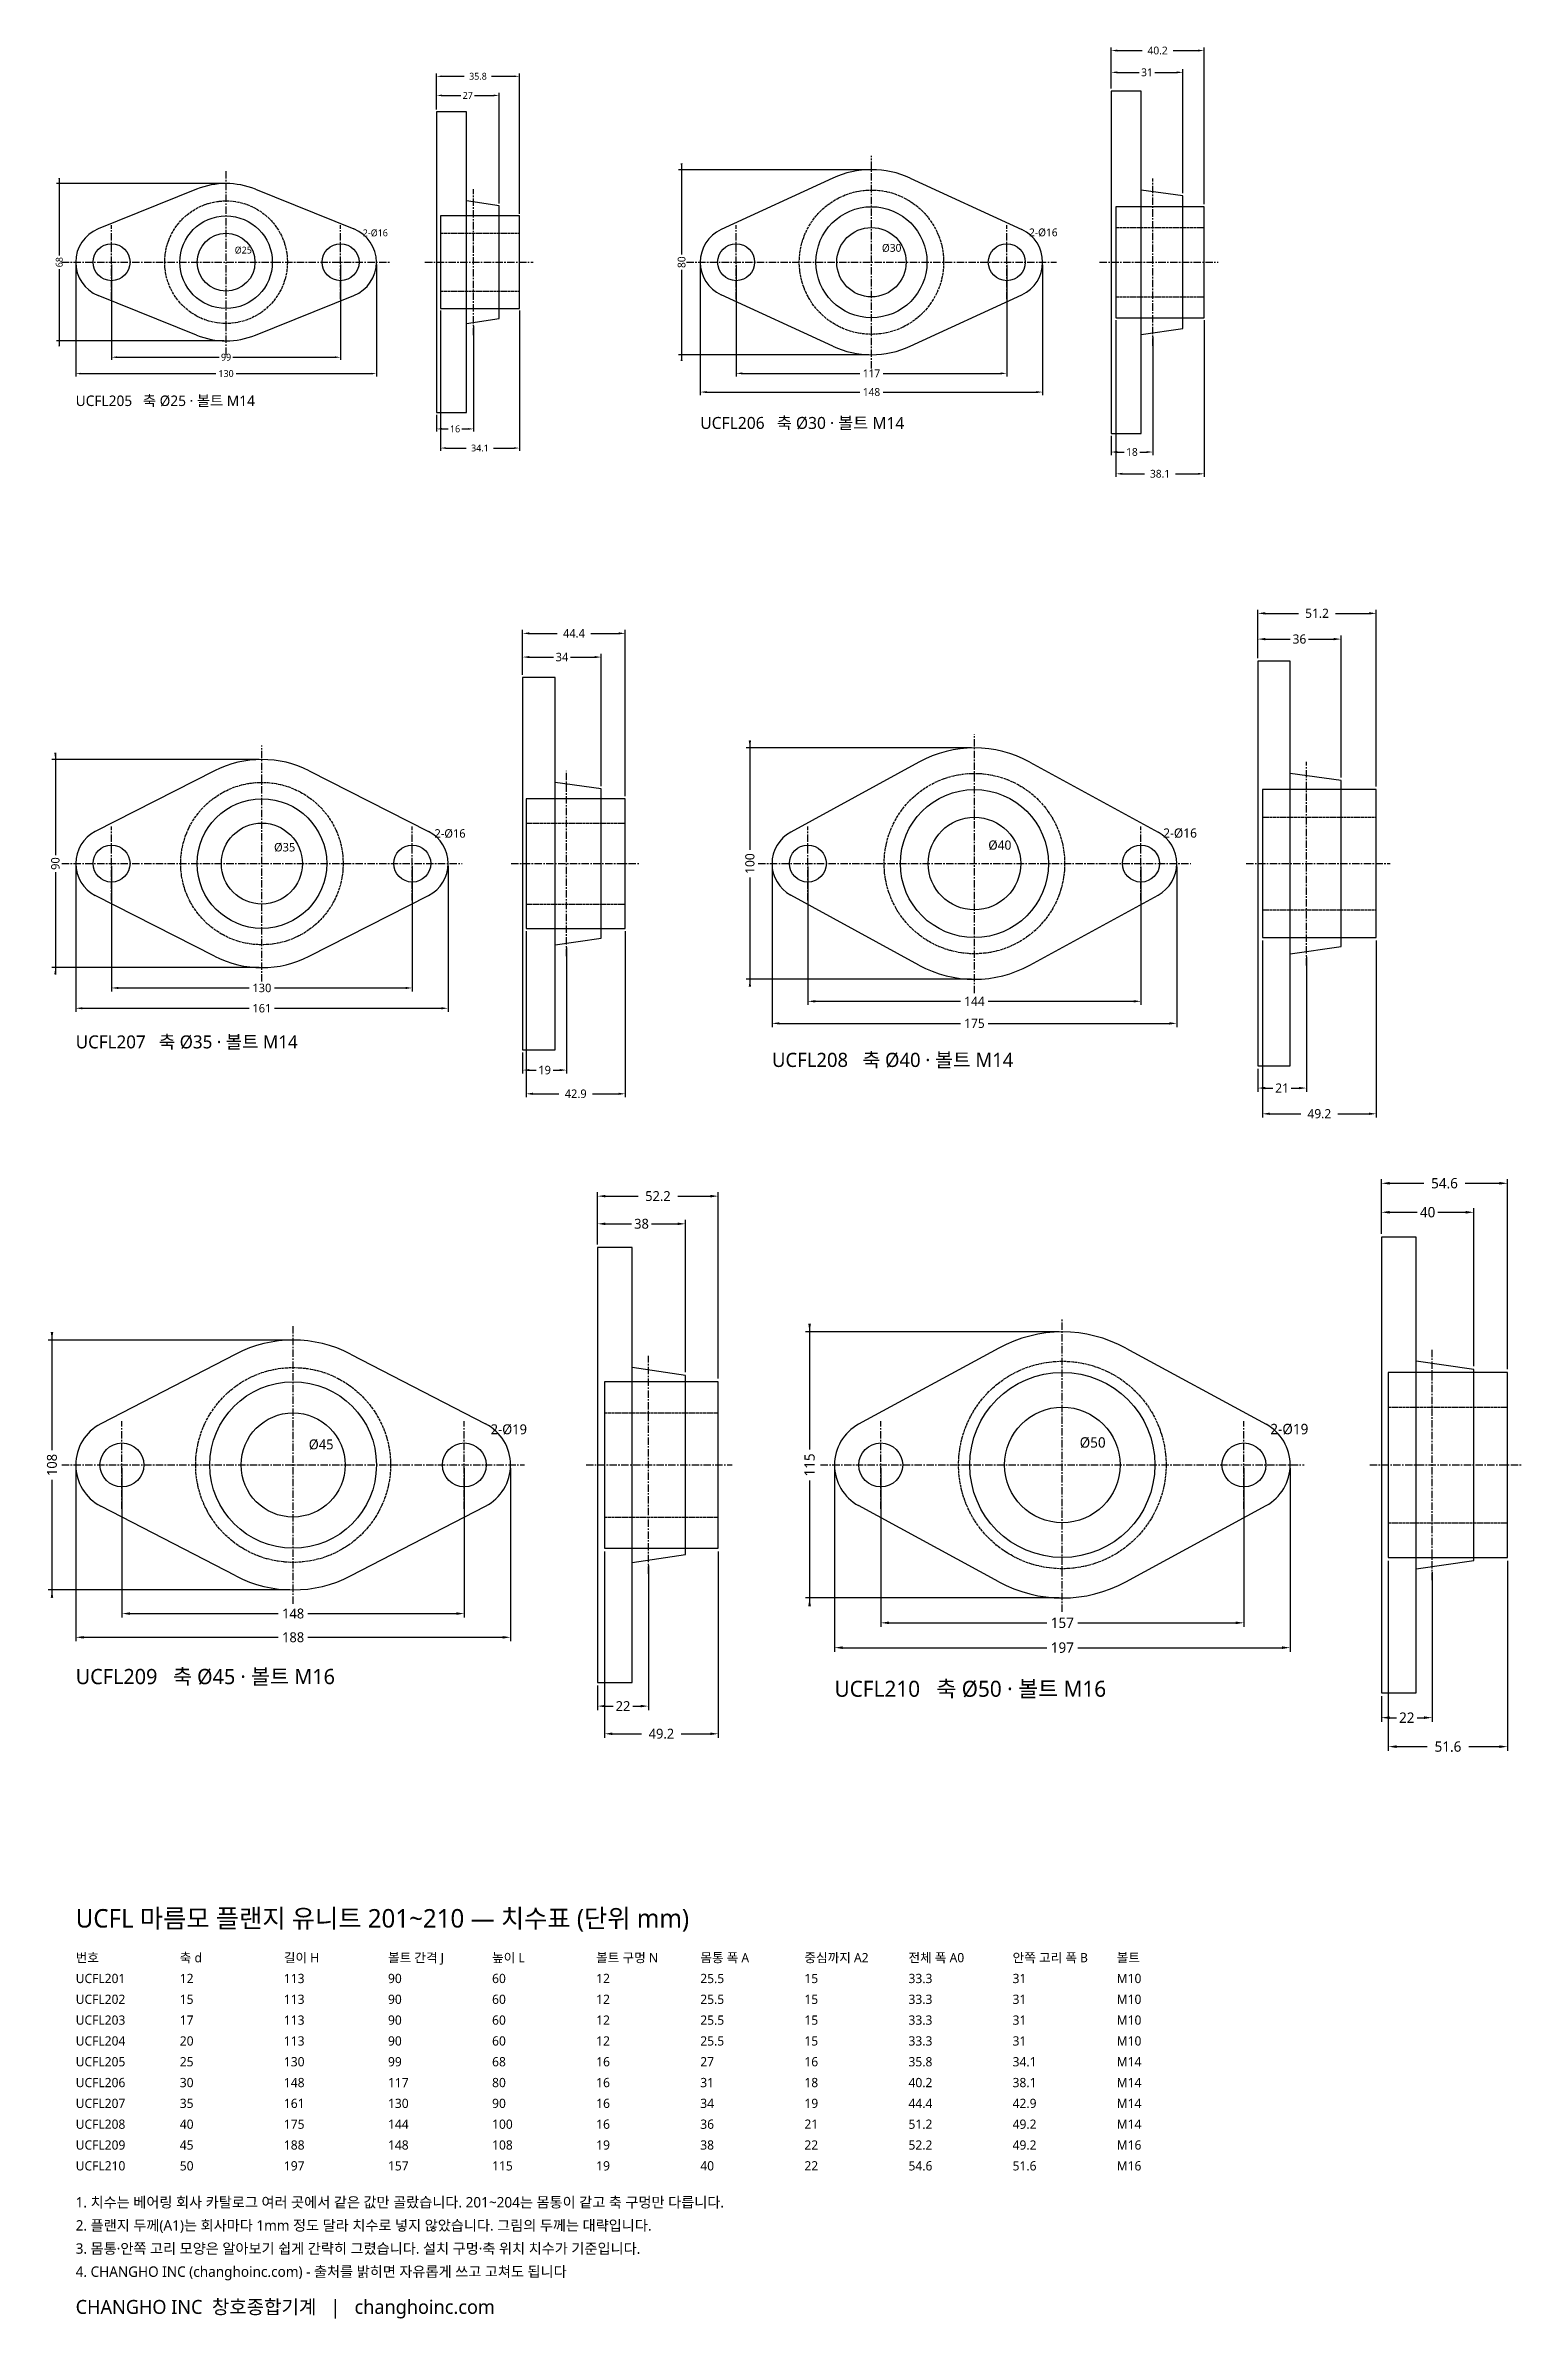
# Model space of a CAD drawing. Header units: millimetres. Extents: x -13 to 625, y -1409 to 72.
# Drawn here: x -13 to 625, y -1409 to -426 of the extents above; entities that cross this region are included whole.
import ezdxf

# ---------------------------------------------------------------- set-up
doc = ezdxf.new("R2010")
doc.units = ezdxf.units.MM
doc.linetypes.add('CENTER', pattern=[5.08, 3.175, -0.635, 0.635, -0.635])
doc.linetypes.add('DASHED', pattern=[1.524, 1.27, -0.254])
for name, color, linetype in [('문자', 7, 'CONTINUOUS'), ('숨은선', 3, 'DASHED'), ('외형선', 7, 'CONTINUOUS'), ('중심선', 1, 'CENTER'), ('치수', 4, 'CONTINUOUS')]:
    doc.layers.add(name, color=color, linetype=linetype)
doc.styles.add('CH_KOR', font='malgun.ttf')
doc.dimstyles.new('CH_DIM', dxfattribs={"dimtxt": 2.5, "dimasz": 2, "dimexe": 1, "dimexo": 0.8, "dimgap": 0.8, "dimtad": 1, "dimdec": 0, "dimtxsty": 'CH_KOR', "dimcen": 2.5, "dimclrd": 4, "dimclre": 4, "dimclrt": 4, "dimazin": 3, "dimtfac": 1, "dimtmove": 0, "dimatfit": 3})

msp = doc.modelspace()

# ---------------------------------------------------------------- texts
at = {"layer": '문자', "style": 'CH_KOR'}
for s, height, p in [('UCFL 마름모 플랜지 유니트 201~210 — 치수표 (단위 mm)', 8, (0, -1240)), ('번호', 4, (0, -1255)), ('축 d', 4, (45, -1255)), ('길이 H', 4, (90, -1255)), ('볼트 간격 J', 4, (135, -1255)), ('높이 L', 4, (180, -1255)), ('볼트 구멍 N', 4, (225, -1255)), ('몸통 폭 A', 4, (270, -1255)), ('중심까지 A2', 4, (315, -1255)), ('전체 폭 A0', 4, (360, -1255)), ('안쪽 고리 폭 B', 4, (405, -1255)), ('볼트', 4, (450, -1255)), ('UCFL201', 4, (0, -1264)), ('12', 4, (45, -1264)), ('113', 4, (90, -1264)), ('90', 4, (135, -1264)), ('60', 4, (180, -1264)), ('12', 4, (225, -1264)), ('25.5', 4, (270, -1264)), ('15', 4, (315, -1264)), ('33.3', 4, (360, -1264)), ('31', 4, (405, -1264)), ('M10', 4, (450, -1264)), ('UCFL202', 4, (0, -1273)), ('15', 4, (45, -1273)), ('113', 4, (90, -1273)), ('90', 4, (135, -1273)), ('60', 4, (180, -1273)), ('12', 4, (225, -1273)), ('25.5', 4, (270, -1273)), ('15', 4, (315, -1273)), ('33.3', 4, (360, -1273)), ('31', 4, (405, -1273)), ('M10', 4, (450, -1273)), ('UCFL203', 4, (0, -1282)), ('UCFL204', 4, (0, -1291)), ('20', 4, (45, -1291)), ('17', 4, (45, -1282)), ('113', 4, (90, -1282)), ('113', 4, (90, -1291)), ('90', 4, (135, -1282)), ('90', 4, (135, -1291)), ('60', 4, (180, -1282)), ('60', 4, (180, -1291)), ('12', 4, (225, -1282)), ('12', 4, (225, -1291)), ('25.5', 4, (270, -1282)), ('25.5', 4, (270, -1291)), ('15', 4, (315, -1282)), ('15', 4, (315, -1291)), ('33.3', 4, (360, -1282)), ('33.3', 4, (360, -1291)), ('31', 4, (405, -1282)), ('31', 4, (405, -1291)), ('M10', 4, (450, -1282)), ('M10', 4, (450, -1291)), ('UCFL205', 4, (0, -1300)), ('25', 4, (45, -1300)), ('130', 4, (90, -1300)), ('99', 4, (135, -1300)), ('68', 4, (180, -1300)), ('16', 4, (225, -1300)), ('27', 4, (270, -1300)), ('16', 4, (315, -1300)), ('35.8', 4, (360, -1300)), ('34.1', 4, (405, -1300)), ('M14', 4, (450, -1300)), ('UCFL206', 4, (0, -1309)), ('30', 4, (45, -1309)), ('148', 4, (90, -1309)), ('117', 4, (135, -1309)), ('80', 4, (180, -1309)), ('16', 4, (225, -1309)), ('31', 4, (270, -1309)), ('18', 4, (315, -1309)), ('40.2', 4, (360, -1309)), ('38.1', 4, (405, -1309)), ('M14', 4, (450, -1309)), ('UCFL207', 4, (0, -1318)), ('35', 4, (45, -1318)), ('161', 4, (90, -1318)), ('130', 4, (135, -1318)), ('90', 4, (180, -1318)), ('16', 4, (225, -1318)), ('34', 4, (270, -1318)), ('19', 4, (315, -1318)), ('44.4', 4, (360, -1318)), ('42.9', 4, (405, -1318)), ('M14', 4, (450, -1318)), ('UCFL208', 4, (0, -1327)), ('40', 4, (45, -1327)), ('175', 4, (90, -1327)), ('144', 4, (135, -1327)), ('100', 4, (180, -1327)), ('16', 4, (225, -1327)), ('36', 4, (270, -1327)), ('21', 4, (315, -1327)), ('51.2', 4, (360, -1327)), ('49.2', 4, (405, -1327)), ('M14', 4, (450, -1327)), ('UCFL209', 4, (0, -1336)), ('45', 4, (45, -1336)), ('188', 4, (90, -1336)), ('148', 4, (135, -1336)), ('108', 4, (180, -1336)), ('19', 4, (225, -1336)), ('38', 4, (270, -1336)), ('22', 4, (315, -1336)), ('52.2', 4, (360, -1336)), ('49.2', 4, (405, -1336)), ('M16', 4, (450, -1336)), ('UCFL210', 4, (0, -1345)), ('50', 4, (45, -1345)), ('197', 4, (90, -1345)), ('157', 4, (135, -1345)), ('115', 4, (180, -1345)), ('19', 4, (225, -1345)), ('40', 4, (270, -1345)), ('22', 4, (315, -1345)), ('54.6', 4, (360, -1345)), ('51.6', 4, (405, -1345)), ('M16', 4, (450, -1345)), ('1. 치수는 베어링 회사 카탈로그 여러 곳에서 같은 값만 골랐습니다. 201~204는 몸통이 같고 축 구멍만 다릅니다.', 4.5, (0, -1361)), ('2. 플랜지 두께(A1)는 회사마다 1mm 정도 달라 치수로 넣지 않았습니다. 그림의 두께는 대략입니다.', 4.5, (0, -1371)), ('3. 몸통·안쪽 고리 모양은 알아보기 쉽게 간략히 그렸습니다. 설치 구멍·축 위치 치수가 기준입니다.', 4.5, (0, -1381)), ('4. CHANGHO INC (changhoinc.com) - 출처를 밝히면 자유롭게 쓰고 고쳐도 됩니다', 4.5, (0, -1391)), ('CHANGHO INC  창호종합기계   |   changhoinc.com', 6, (0, -1407))]:
    msp.add_text(s, height=height, dxfattribs=at).set_placement(p)

# ---------------------------------------------------------------- blocks, each defined once
blk = doc.blocks.new('_CLOSEDFILLED')
at = {"color": 0, "linetype": 'BYBLOCK'}
blk.add_solid([(-1, 0.16), (0, 0), (-1, -0.16)], dxfattribs=at)
blk = doc.blocks.new('*D29')
at = {"color": 4}
for p, q in [((-65, -0.95), (-65, -49.36)), ((65, -0.95), (65, -49.36)), ((-62.64, -48.18), (-4.43, -48.18)), ((4.43, -48.18), (62.64, -48.18))]:
    blk.add_line(p, q, dxfattribs=at)
at = {"layer": 'Defpoints'}
for p in [(-65, 0), (65, 0), (-65, -48.18)]:
    blk.add_point(p, dxfattribs=at)
at = {"layer": '치수', "color": 4, "xscale": 2.3636363636363638, "yscale": 2.3636363636363638, "rotation": 180}
blk.add_blockref('_CLOSEDFILLED', (-65, -48.18), dxfattribs=at)
at = {"layer": '치수', "color": 4, "xscale": 2.3636363636363638, "yscale": 2.3636363636363638}
blk.add_blockref('_CLOSEDFILLED', (65, -48.18), dxfattribs=at)
at = {"layer": '치수', "color": 4, "insert": (0, -48.18), "char_height": 2.955, "attachment_point": 5, "style": 'CH_KOR'}
blk.add_mtext('130', dxfattribs=at)
blk = doc.blocks.new('*D30')
at = {"color": 4}
for p, q in [((-49.5, -0.95), (-49.5, -42.27)), ((49.5, -0.95), (49.5, -42.27)), ((-47.14, -41.09), (-2.95, -41.09)), ((2.95, -41.09), (47.14, -41.09))]:
    blk.add_line(p, q, dxfattribs=at)
at = {"layer": 'Defpoints'}
for p in [(-49.5, 0), (49.5, 0), (-49.5, -41.09)]:
    blk.add_point(p, dxfattribs=at)
at = {"layer": '치수', "color": 4, "xscale": 2.3636363636363638, "yscale": 2.3636363636363638, "rotation": 180}
blk.add_blockref('_CLOSEDFILLED', (-49.5, -41.09), dxfattribs=at)
at = {"layer": '치수', "color": 4, "xscale": 2.3636363636363638, "yscale": 2.3636363636363638}
blk.add_blockref('_CLOSEDFILLED', (49.5, -41.09), dxfattribs=at)
at = {"layer": '치수', "color": 4, "insert": (0, -41.09), "char_height": 2.955, "attachment_point": 5, "style": 'CH_KOR'}
blk.add_mtext('99', dxfattribs=at)
blk = doc.blocks.new('*D31')
at = {"color": 4}
for p, q in [((-0.95, 34), (-73.27, 34)), ((-72.09, 36.36), (-72.09, 2.95)), ((-72.09, -2.95), (-72.09, -36.36)), ((-0.95, -34), (-73.27, -34))]:
    blk.add_line(p, q, dxfattribs=at)
at = {"layer": 'Defpoints'}
for p in [(-72.09, 34), (0, 34), (0, -34)]:
    blk.add_point(p, dxfattribs=at)
at = {"layer": '치수', "color": 4, "xscale": 2.3636363636363638, "yscale": 2.3636363636363638}
for p, rotation in [((-72.09, 34), 270), ((-72.09, -34), 90)]:
    blk.add_blockref('_CLOSEDFILLED', p, dxfattribs=dict(at, rotation=rotation))
at = {"layer": '치수', "color": 4, "insert": (-72.09, 0), "char_height": 2.955, "attachment_point": 5, "rotation": 90, "style": 'CH_KOR'}
blk.add_mtext('68', dxfattribs=at)
blk = doc.blocks.new('*D32')
at = {"color": 4}
for p, q in [((91, 65.95), (91, 73.27)), ((93.36, 72.09), (101.55, 72.09)), ((107.45, 72.09), (115.64, 72.09)), ((118, 25.34), (118, 73.27))]:
    blk.add_line(p, q, dxfattribs=at)
at = {"layer": 'Defpoints'}
for p in [(91, 72.09), (91, 65), (118, 24.4)]:
    blk.add_point(p, dxfattribs=at)
at = {"layer": '치수', "color": 4, "xscale": 2.3636363636363638, "yscale": 2.3636363636363638, "rotation": 180}
blk.add_blockref('_CLOSEDFILLED', (91, 72.09), dxfattribs=at)
at = {"layer": '치수', "color": 4, "xscale": 2.3636363636363638, "yscale": 2.3636363636363638}
blk.add_blockref('_CLOSEDFILLED', (118, 72.09), dxfattribs=at)
at = {"layer": '치수', "color": 4, "insert": (104.5, 72.09), "char_height": 2.955, "attachment_point": 5, "style": 'CH_KOR'}
blk.add_mtext('27', dxfattribs=at)
blk = doc.blocks.new('*D33')
at = {"color": 4}
for p, q in [((91, 65.95), (91, 81.55)), ((93.36, 80.36), (102.99, 80.36)), ((114.81, 80.36), (124.44, 80.36)), ((126.8, 20.95), (126.8, 81.55))]:
    blk.add_line(p, q, dxfattribs=at)
at = {"layer": 'Defpoints'}
for p in [(91, 80.36), (91, 65), (126.8, 20)]:
    blk.add_point(p, dxfattribs=at)
at = {"layer": '치수', "color": 4, "xscale": 2.3636363636363638, "yscale": 2.3636363636363638, "rotation": 180}
blk.add_blockref('_CLOSEDFILLED', (91, 80.36), dxfattribs=at)
at = {"layer": '치수', "color": 4, "xscale": 2.3636363636363638, "yscale": 2.3636363636363638}
blk.add_blockref('_CLOSEDFILLED', (126.8, 80.36), dxfattribs=at)
at = {"layer": '치수', "color": 4, "insert": (108.9, 80.36), "char_height": 2.955, "attachment_point": 5, "style": 'CH_KOR'}
blk.add_mtext('35.8', dxfattribs=at)
blk = doc.blocks.new('*D34')
at = {"color": 4}
for p, q in [((107, -27.47), (107, -73.27)), ((91, -65.95), (91, -73.27)), ((93.36, -72.09), (96.05, -72.09)), ((101.95, -72.09), (104.64, -72.09))]:
    blk.add_line(p, q, dxfattribs=at)
at = {"layer": 'Defpoints'}
for p in [(107, -26.52), (91, -65), (91, -72.09)]:
    blk.add_point(p, dxfattribs=at)
at = {"layer": '치수', "color": 4, "xscale": 2.3636363636363638, "yscale": 2.3636363636363638, "rotation": 180}
blk.add_blockref('_CLOSEDFILLED', (91, -72.09), dxfattribs=at)
at = {"layer": '치수', "color": 4, "xscale": 2.3636363636363638, "yscale": 2.3636363636363638}
blk.add_blockref('_CLOSEDFILLED', (107, -72.09), dxfattribs=at)
at = {"layer": '치수', "color": 4, "insert": (99, -72.09), "char_height": 2.955, "attachment_point": 5, "style": 'CH_KOR'}
blk.add_mtext('16', dxfattribs=at)
blk = doc.blocks.new('*D35')
at = {"color": 4}
for p, q in [((92.7, -20.95), (92.7, -81.55)), ((126.8, -20.95), (126.8, -81.55)), ((95.06, -80.36), (103.84, -80.36)), ((115.66, -80.36), (124.44, -80.36))]:
    blk.add_line(p, q, dxfattribs=at)
at = {"layer": 'Defpoints'}
for p in [(92.7, -20), (126.8, -20), (92.7, -80.36)]:
    blk.add_point(p, dxfattribs=at)
at = {"layer": '치수', "color": 4, "xscale": 2.3636363636363638, "yscale": 2.3636363636363638, "rotation": 180}
blk.add_blockref('_CLOSEDFILLED', (92.7, -80.36), dxfattribs=at)
at = {"layer": '치수', "color": 4, "xscale": 2.3636363636363638, "yscale": 2.3636363636363638}
blk.add_blockref('_CLOSEDFILLED', (126.8, -80.36), dxfattribs=at)
at = {"layer": '치수', "color": 4, "insert": (109.75, -80.36), "char_height": 2.955, "attachment_point": 5, "style": 'CH_KOR'}
blk.add_mtext('34.1', dxfattribs=at)
blk = doc.blocks.new('*D36')
at = {"color": 4}
for p, q in [((-74, -1.08), (-74, -57.49)), ((74, -1.08), (74, -57.49)), ((-71.31, -56.15), (-5.05, -56.15)), ((5.05, -56.15), (71.31, -56.15))]:
    blk.add_line(p, q, dxfattribs=at)
at = {"layer": 'Defpoints'}
for p in [(-74, 0), (74, 0), (-74, -56.15)]:
    blk.add_point(p, dxfattribs=at)
at = {"layer": '치수', "color": 4, "xscale": 2.690909090909091, "yscale": 2.690909090909091, "rotation": 180}
blk.add_blockref('_CLOSEDFILLED', (-74, -56.15), dxfattribs=at)
at = {"layer": '치수', "color": 4, "xscale": 2.690909090909091, "yscale": 2.690909090909091}
blk.add_blockref('_CLOSEDFILLED', (74, -56.15), dxfattribs=at)
at = {"layer": '치수', "color": 4, "insert": (0, -56.15), "char_height": 3.364, "attachment_point": 5, "style": 'CH_KOR'}
blk.add_mtext('148', dxfattribs=at)
blk = doc.blocks.new('*D37')
at = {"color": 4}
for p, q in [((-58.5, -1.08), (-58.5, -49.42)), ((58.5, -1.08), (58.5, -49.42)), ((-55.81, -48.07), (-5.05, -48.07)), ((5.05, -48.07), (55.81, -48.07))]:
    blk.add_line(p, q, dxfattribs=at)
at = {"layer": 'Defpoints'}
for p in [(-58.5, 0), (58.5, 0), (-58.5, -48.07)]:
    blk.add_point(p, dxfattribs=at)
at = {"layer": '치수', "color": 4, "xscale": 2.690909090909091, "yscale": 2.690909090909091, "rotation": 180}
blk.add_blockref('_CLOSEDFILLED', (-58.5, -48.07), dxfattribs=at)
at = {"layer": '치수', "color": 4, "xscale": 2.690909090909091, "yscale": 2.690909090909091}
blk.add_blockref('_CLOSEDFILLED', (58.5, -48.07), dxfattribs=at)
at = {"layer": '치수', "color": 4, "insert": (0, -48.07), "char_height": 3.364, "attachment_point": 5, "style": 'CH_KOR'}
blk.add_mtext('117', dxfattribs=at)
blk = doc.blocks.new('*D38')
at = {"color": 4}
for p, q in [((-1.08, 40), (-83.42, 40)), ((-82.07, 42.69), (-82.07, 3.36)), ((-82.07, -3.36), (-82.07, -42.69)), ((-1.08, -40), (-83.42, -40))]:
    blk.add_line(p, q, dxfattribs=at)
at = {"layer": 'Defpoints'}
for p in [(-82.07, 40), (0, 40), (0, -40)]:
    blk.add_point(p, dxfattribs=at)
at = {"layer": '치수', "color": 4, "xscale": 2.690909090909091, "yscale": 2.690909090909091}
for p, rotation in [((-82.07, 40), 270), ((-82.07, -40), 90)]:
    blk.add_blockref('_CLOSEDFILLED', p, dxfattribs=dict(at, rotation=rotation))
at = {"layer": '치수', "color": 4, "insert": (-82.07, 0), "char_height": 3.364, "attachment_point": 5, "rotation": 90, "style": 'CH_KOR'}
blk.add_mtext('80', dxfattribs=at)
blk = doc.blocks.new('*D39')
at = {"color": 4}
for p, q in [((103.6, 75.08), (103.6, 83.42)), ((106.29, 82.07), (115.74, 82.07)), ((122.46, 82.07), (131.91, 82.07)), ((134.6, 29.78), (134.6, 83.42))]:
    blk.add_line(p, q, dxfattribs=at)
at = {"layer": 'Defpoints'}
for p in [(103.6, 82.07), (103.6, 74), (134.6, 28.7)]:
    blk.add_point(p, dxfattribs=at)
at = {"layer": '치수', "color": 4, "xscale": 2.690909090909091, "yscale": 2.690909090909091, "rotation": 180}
blk.add_blockref('_CLOSEDFILLED', (103.6, 82.07), dxfattribs=at)
at = {"layer": '치수', "color": 4, "xscale": 2.690909090909091, "yscale": 2.690909090909091}
blk.add_blockref('_CLOSEDFILLED', (134.6, 82.07), dxfattribs=at)
at = {"layer": '치수', "color": 4, "insert": (119.1, 82.07), "char_height": 3.364, "attachment_point": 5, "style": 'CH_KOR'}
blk.add_mtext('31', dxfattribs=at)
blk = doc.blocks.new('*D40')
at = {"color": 4}
for p, q in [((103.6, 75.08), (103.6, 92.84)), ((106.29, 91.49), (116.97, 91.49)), ((130.43, 91.49), (141.11, 91.49)), ((143.8, 25.08), (143.8, 92.84))]:
    blk.add_line(p, q, dxfattribs=at)
at = {"layer": 'Defpoints'}
for p in [(103.6, 91.49), (103.6, 74), (143.8, 24)]:
    blk.add_point(p, dxfattribs=at)
at = {"layer": '치수', "color": 4, "xscale": 2.690909090909091, "yscale": 2.690909090909091, "rotation": 180}
blk.add_blockref('_CLOSEDFILLED', (103.6, 91.49), dxfattribs=at)
at = {"layer": '치수', "color": 4, "xscale": 2.690909090909091, "yscale": 2.690909090909091}
blk.add_blockref('_CLOSEDFILLED', (143.8, 91.49), dxfattribs=at)
at = {"layer": '치수', "color": 4, "insert": (123.7, 91.49), "char_height": 3.364, "attachment_point": 5, "style": 'CH_KOR'}
blk.add_mtext('40.2', dxfattribs=at)
blk = doc.blocks.new('*D41')
at = {"color": 4}
for p, q in [((121.6, -32.28), (121.6, -83.42)), ((103.6, -75.08), (103.6, -83.42)), ((106.29, -82.07), (109.24, -82.07)), ((115.96, -82.07), (118.91, -82.07))]:
    blk.add_line(p, q, dxfattribs=at)
at = {"layer": 'Defpoints'}
for p in [(121.6, -31.2), (103.6, -74), (103.6, -82.07)]:
    blk.add_point(p, dxfattribs=at)
at = {"layer": '치수', "color": 4, "xscale": 2.690909090909091, "yscale": 2.690909090909091, "rotation": 180}
blk.add_blockref('_CLOSEDFILLED', (103.6, -82.07), dxfattribs=at)
at = {"layer": '치수', "color": 4, "xscale": 2.690909090909091, "yscale": 2.690909090909091}
blk.add_blockref('_CLOSEDFILLED', (121.6, -82.07), dxfattribs=at)
at = {"layer": '치수', "color": 4, "insert": (112.6, -82.07), "char_height": 3.364, "attachment_point": 5, "style": 'CH_KOR'}
blk.add_mtext('18', dxfattribs=at)
blk = doc.blocks.new('*D42')
at = {"color": 4}
for p, q in [((105.7, -25.08), (105.7, -92.84)), ((143.8, -25.08), (143.8, -92.84)), ((108.39, -91.49), (118.02, -91.49)), ((131.48, -91.49), (141.11, -91.49))]:
    blk.add_line(p, q, dxfattribs=at)
at = {"layer": 'Defpoints'}
for p in [(105.7, -24), (143.8, -24), (105.7, -91.49)]:
    blk.add_point(p, dxfattribs=at)
at = {"layer": '치수', "color": 4, "xscale": 2.690909090909091, "yscale": 2.690909090909091, "rotation": 180}
blk.add_blockref('_CLOSEDFILLED', (105.7, -91.49), dxfattribs=at)
at = {"layer": '치수', "color": 4, "xscale": 2.690909090909091, "yscale": 2.690909090909091}
blk.add_blockref('_CLOSEDFILLED', (143.8, -91.49), dxfattribs=at)
at = {"layer": '치수', "color": 4, "insert": (124.75, -91.49), "char_height": 3.364, "attachment_point": 5, "style": 'CH_KOR'}
blk.add_mtext('38.1', dxfattribs=at)
blk = doc.blocks.new('*D43')
at = {"color": 4}
for p, q in [((-80.5, -1.17), (-80.5, -64.03)), ((80.5, -1.17), (80.5, -64.03)), ((-77.57, -62.56), (-5.49, -62.56)), ((5.49, -62.56), (77.57, -62.56))]:
    blk.add_line(p, q, dxfattribs=at)
at = {"layer": 'Defpoints'}
for p in [(-80.5, 0), (80.5, 0), (-80.5, -62.56)]:
    blk.add_point(p, dxfattribs=at)
at = {"layer": '치수', "color": 4, "xscale": 2.9272727272727272, "yscale": 2.9272727272727272, "rotation": 180}
blk.add_blockref('_CLOSEDFILLED', (-80.5, -62.56), dxfattribs=at)
at = {"layer": '치수', "color": 4, "xscale": 2.9272727272727272, "yscale": 2.9272727272727272}
blk.add_blockref('_CLOSEDFILLED', (80.5, -62.56), dxfattribs=at)
at = {"layer": '치수', "color": 4, "insert": (0, -62.56), "char_height": 3.659, "attachment_point": 5, "style": 'CH_KOR'}
blk.add_mtext('161', dxfattribs=at)
blk = doc.blocks.new('*D44')
at = {"color": 4}
for p, q in [((-65, -1.17), (-65, -55.25)), ((65, -1.17), (65, -55.25)), ((-62.07, -53.78), (-5.49, -53.78)), ((5.49, -53.78), (62.07, -53.78))]:
    blk.add_line(p, q, dxfattribs=at)
at = {"layer": 'Defpoints'}
for p in [(-65, 0), (65, 0), (-65, -53.78)]:
    blk.add_point(p, dxfattribs=at)
at = {"layer": '치수', "color": 4, "xscale": 2.9272727272727272, "yscale": 2.9272727272727272, "rotation": 180}
blk.add_blockref('_CLOSEDFILLED', (-65, -53.78), dxfattribs=at)
at = {"layer": '치수', "color": 4, "xscale": 2.9272727272727272, "yscale": 2.9272727272727272}
blk.add_blockref('_CLOSEDFILLED', (65, -53.78), dxfattribs=at)
at = {"layer": '치수', "color": 4, "insert": (0, -53.78), "char_height": 3.659, "attachment_point": 5, "style": 'CH_KOR'}
blk.add_mtext('130', dxfattribs=at)
blk = doc.blocks.new('*D45')
at = {"color": 4}
for p, q in [((-1.17, 45), (-90.75, 45)), ((-89.28, 47.93), (-89.28, 3.66)), ((-89.28, -3.66), (-89.28, -47.93)), ((-1.17, -45), (-90.75, -45))]:
    blk.add_line(p, q, dxfattribs=at)
at = {"layer": 'Defpoints'}
for p in [(-89.28, 45), (0, 45), (0, -45)]:
    blk.add_point(p, dxfattribs=at)
at = {"layer": '치수', "color": 4, "xscale": 2.9272727272727272, "yscale": 2.9272727272727272}
for p, rotation in [((-89.28, 45), 270), ((-89.28, -45), 90)]:
    blk.add_blockref('_CLOSEDFILLED', p, dxfattribs=dict(at, rotation=rotation))
at = {"layer": '치수', "color": 4, "insert": (-89.28, 0), "char_height": 3.659, "attachment_point": 5, "rotation": 90, "style": 'CH_KOR'}
blk.add_mtext('90', dxfattribs=at)
blk = doc.blocks.new('*D46')
at = {"color": 4}
for p, q in [((112.7, 81.67), (112.7, 90.75)), ((115.63, 89.28), (126.04, 89.28)), ((133.36, 89.28), (143.77, 89.28)), ((146.7, 33.46), (146.7, 90.75))]:
    blk.add_line(p, q, dxfattribs=at)
at = {"layer": 'Defpoints'}
for p in [(112.7, 89.28), (112.7, 80.5), (146.7, 32.29)]:
    blk.add_point(p, dxfattribs=at)
at = {"layer": '치수', "color": 4, "xscale": 2.9272727272727272, "yscale": 2.9272727272727272, "rotation": 180}
blk.add_blockref('_CLOSEDFILLED', (112.7, 89.28), dxfattribs=at)
at = {"layer": '치수', "color": 4, "xscale": 2.9272727272727272, "yscale": 2.9272727272727272}
blk.add_blockref('_CLOSEDFILLED', (146.7, 89.28), dxfattribs=at)
at = {"layer": '치수', "color": 4, "insert": (129.7, 89.28), "char_height": 3.659, "attachment_point": 5, "style": 'CH_KOR'}
blk.add_mtext('34', dxfattribs=at)
blk = doc.blocks.new('*D47')
at = {"color": 4}
for p, q in [((112.7, 81.67), (112.7, 100.99)), ((115.63, 99.53), (127.58, 99.53)), ((142.22, 99.53), (154.17, 99.53)), ((157.1, 29.17), (157.1, 100.99))]:
    blk.add_line(p, q, dxfattribs=at)
at = {"layer": 'Defpoints'}
for p in [(112.7, 99.53), (112.7, 80.5), (157.1, 28)]:
    blk.add_point(p, dxfattribs=at)
at = {"layer": '치수', "color": 4, "xscale": 2.9272727272727272, "yscale": 2.9272727272727272, "rotation": 180}
blk.add_blockref('_CLOSEDFILLED', (112.7, 99.53), dxfattribs=at)
at = {"layer": '치수', "color": 4, "xscale": 2.9272727272727272, "yscale": 2.9272727272727272}
blk.add_blockref('_CLOSEDFILLED', (157.1, 99.53), dxfattribs=at)
at = {"layer": '치수', "color": 4, "insert": (134.9, 99.53), "char_height": 3.659, "attachment_point": 5, "style": 'CH_KOR'}
blk.add_mtext('44.4', dxfattribs=at)
blk = doc.blocks.new('*D48')
at = {"color": 4}
for p, q in [((131.7, -36.27), (131.7, -90.75)), ((112.7, -81.67), (112.7, -90.75)), ((115.63, -89.28), (118.54, -89.28)), ((125.86, -89.28), (128.77, -89.28))]:
    blk.add_line(p, q, dxfattribs=at)
at = {"layer": 'Defpoints'}
for p in [(131.7, -35.1), (112.7, -80.5), (112.7, -89.28)]:
    blk.add_point(p, dxfattribs=at)
at = {"layer": '치수', "color": 4, "xscale": 2.9272727272727272, "yscale": 2.9272727272727272, "rotation": 180}
blk.add_blockref('_CLOSEDFILLED', (112.7, -89.28), dxfattribs=at)
at = {"layer": '치수', "color": 4, "xscale": 2.9272727272727272, "yscale": 2.9272727272727272}
blk.add_blockref('_CLOSEDFILLED', (131.7, -89.28), dxfattribs=at)
at = {"layer": '치수', "color": 4, "insert": (122.2, -89.28), "char_height": 3.659, "attachment_point": 5, "style": 'CH_KOR'}
blk.add_mtext('19', dxfattribs=at)
blk = doc.blocks.new('*D49')
at = {"color": 4}
for p, q in [((114.2, -29.17), (114.2, -100.99)), ((157.1, -29.17), (157.1, -100.99)), ((117.13, -99.53), (128.33, -99.53)), ((142.97, -99.53), (154.17, -99.53))]:
    blk.add_line(p, q, dxfattribs=at)
at = {"layer": 'Defpoints'}
for p in [(114.2, -28), (157.1, -28), (114.2, -99.53)]:
    blk.add_point(p, dxfattribs=at)
at = {"layer": '치수', "color": 4, "xscale": 2.9272727272727272, "yscale": 2.9272727272727272, "rotation": 180}
blk.add_blockref('_CLOSEDFILLED', (114.2, -99.53), dxfattribs=at)
at = {"layer": '치수', "color": 4, "xscale": 2.9272727272727272, "yscale": 2.9272727272727272}
blk.add_blockref('_CLOSEDFILLED', (157.1, -99.53), dxfattribs=at)
at = {"layer": '치수', "color": 4, "insert": (135.65, -99.53), "char_height": 3.659, "attachment_point": 5, "style": 'CH_KOR'}
blk.add_mtext('42.9', dxfattribs=at)
blk = doc.blocks.new('*D50')
at = {"color": 4}
for p, q in [((-87.5, -1.27), (-87.5, -70.68)), ((87.5, -1.27), (87.5, -70.68)), ((-84.32, -69.09), (-5.97, -69.09)), ((5.97, -69.09), (84.32, -69.09))]:
    blk.add_line(p, q, dxfattribs=at)
at = {"layer": 'Defpoints'}
for p in [(-87.5, 0), (87.5, 0), (-87.5, -69.09)]:
    blk.add_point(p, dxfattribs=at)
at = {"layer": '치수', "color": 4, "xscale": 3.1818181818181817, "yscale": 3.1818181818181817, "rotation": 180}
blk.add_blockref('_CLOSEDFILLED', (-87.5, -69.09), dxfattribs=at)
at = {"layer": '치수', "color": 4, "xscale": 3.1818181818181817, "yscale": 3.1818181818181817}
blk.add_blockref('_CLOSEDFILLED', (87.5, -69.09), dxfattribs=at)
at = {"layer": '치수', "color": 4, "insert": (0, -69.09), "char_height": 3.977, "attachment_point": 5, "style": 'CH_KOR'}
blk.add_mtext('175', dxfattribs=at)
blk = doc.blocks.new('*D51')
at = {"color": 4}
for p, q in [((-72, -1.27), (-72, -61.14)), ((72, -1.27), (72, -61.14)), ((-68.82, -59.55), (-5.97, -59.55)), ((5.97, -59.55), (68.82, -59.55))]:
    blk.add_line(p, q, dxfattribs=at)
at = {"layer": 'Defpoints'}
for p in [(-72, 0), (72, 0), (-72, -59.55)]:
    blk.add_point(p, dxfattribs=at)
at = {"layer": '치수', "color": 4, "xscale": 3.1818181818181817, "yscale": 3.1818181818181817, "rotation": 180}
blk.add_blockref('_CLOSEDFILLED', (-72, -59.55), dxfattribs=at)
at = {"layer": '치수', "color": 4, "xscale": 3.1818181818181817, "yscale": 3.1818181818181817}
blk.add_blockref('_CLOSEDFILLED', (72, -59.55), dxfattribs=at)
at = {"layer": '치수', "color": 4, "insert": (0, -59.55), "char_height": 3.977, "attachment_point": 5, "style": 'CH_KOR'}
blk.add_mtext('144', dxfattribs=at)
blk = doc.blocks.new('*D52')
at = {"color": 4}
for p, q in [((-1.27, 50), (-98.64, 50)), ((-97.05, 53.18), (-97.05, 5.97)), ((-97.05, -5.97), (-97.05, -53.18)), ((-1.27, -50), (-98.64, -50))]:
    blk.add_line(p, q, dxfattribs=at)
at = {"layer": 'Defpoints'}
for p in [(-97.05, 50), (0, 50), (0, -50)]:
    blk.add_point(p, dxfattribs=at)
at = {"layer": '치수', "color": 4, "xscale": 3.1818181818181817, "yscale": 3.1818181818181817}
for p, rotation in [((-97.05, 50), 270), ((-97.05, -50), 90)]:
    blk.add_blockref('_CLOSEDFILLED', p, dxfattribs=dict(at, rotation=rotation))
at = {"layer": '치수', "color": 4, "insert": (-97.05, 0), "char_height": 3.977, "attachment_point": 5, "rotation": 90, "style": 'CH_KOR'}
blk.add_mtext('100', dxfattribs=at)
blk = doc.blocks.new('*D53')
at = {"color": 4}
for p, q in [((122.5, 88.77), (122.5, 98.64)), ((158.5, 37.15), (158.5, 98.64)), ((125.68, 97.05), (136.52, 97.05)), ((144.48, 97.05), (155.32, 97.05))]:
    blk.add_line(p, q, dxfattribs=at)
at = {"layer": 'Defpoints'}
for p in [(122.5, 97.05), (122.5, 87.5), (158.5, 35.88)]:
    blk.add_point(p, dxfattribs=at)
at = {"layer": '치수', "color": 4, "xscale": 3.1818181818181817, "yscale": 3.1818181818181817, "rotation": 180}
blk.add_blockref('_CLOSEDFILLED', (122.5, 97.05), dxfattribs=at)
at = {"layer": '치수', "color": 4, "xscale": 3.1818181818181817, "yscale": 3.1818181818181817}
blk.add_blockref('_CLOSEDFILLED', (158.5, 97.05), dxfattribs=at)
at = {"layer": '치수', "color": 4, "insert": (140.5, 97.05), "char_height": 3.977, "attachment_point": 5, "style": 'CH_KOR'}
blk.add_mtext('36', dxfattribs=at)
blk = doc.blocks.new('*D54')
at = {"color": 4}
for p, q in [((122.5, 88.77), (122.5, 109.77)), ((125.68, 108.18), (140.15, 108.18)), ((156.05, 108.18), (170.52, 108.18)), ((173.7, 33.27), (173.7, 109.77))]:
    blk.add_line(p, q, dxfattribs=at)
at = {"layer": 'Defpoints'}
for p in [(122.5, 108.18), (122.5, 87.5), (173.7, 32)]:
    blk.add_point(p, dxfattribs=at)
at = {"layer": '치수', "color": 4, "xscale": 3.1818181818181817, "yscale": 3.1818181818181817, "rotation": 180}
blk.add_blockref('_CLOSEDFILLED', (122.5, 108.18), dxfattribs=at)
at = {"layer": '치수', "color": 4, "xscale": 3.1818181818181817, "yscale": 3.1818181818181817}
blk.add_blockref('_CLOSEDFILLED', (173.7, 108.18), dxfattribs=at)
at = {"layer": '치수', "color": 4, "insert": (148.1, 108.18), "char_height": 3.977, "attachment_point": 5, "style": 'CH_KOR'}
blk.add_mtext('51.2', dxfattribs=at)
blk = doc.blocks.new('*D55')
at = {"color": 4}
for p, q in [((143.5, -40.27), (143.5, -98.64)), ((122.5, -88.77), (122.5, -98.64)), ((125.68, -97.05), (129.02, -97.05)), ((136.98, -97.05), (140.32, -97.05))]:
    blk.add_line(p, q, dxfattribs=at)
at = {"layer": 'Defpoints'}
for p in [(143.5, -39), (122.5, -87.5), (122.5, -97.05)]:
    blk.add_point(p, dxfattribs=at)
at = {"layer": '치수', "color": 4, "xscale": 3.1818181818181817, "yscale": 3.1818181818181817, "rotation": 180}
blk.add_blockref('_CLOSEDFILLED', (122.5, -97.05), dxfattribs=at)
at = {"layer": '치수', "color": 4, "xscale": 3.1818181818181817, "yscale": 3.1818181818181817}
blk.add_blockref('_CLOSEDFILLED', (143.5, -97.05), dxfattribs=at)
at = {"layer": '치수', "color": 4, "insert": (133, -97.05), "char_height": 3.977, "attachment_point": 5, "style": 'CH_KOR'}
blk.add_mtext('21', dxfattribs=at)
blk = doc.blocks.new('*D56')
at = {"color": 4}
for p, q in [((124.5, -33.27), (124.5, -109.77)), ((173.7, -33.27), (173.7, -109.77)), ((127.68, -108.18), (141.15, -108.18)), ((157.05, -108.18), (170.52, -108.18))]:
    blk.add_line(p, q, dxfattribs=at)
at = {"layer": 'Defpoints'}
for p in [(124.5, -32), (173.7, -32), (124.5, -108.18)]:
    blk.add_point(p, dxfattribs=at)
at = {"layer": '치수', "color": 4, "xscale": 3.1818181818181817, "yscale": 3.1818181818181817, "rotation": 180}
blk.add_blockref('_CLOSEDFILLED', (124.5, -108.18), dxfattribs=at)
at = {"layer": '치수', "color": 4, "xscale": 3.1818181818181817, "yscale": 3.1818181818181817}
blk.add_blockref('_CLOSEDFILLED', (173.7, -108.18), dxfattribs=at)
at = {"layer": '치수', "color": 4, "insert": (149.1, -108.18), "char_height": 3.977, "attachment_point": 5, "style": 'CH_KOR'}
blk.add_mtext('49.2', dxfattribs=at)
blk = doc.blocks.new('*D57')
at = {"color": 4}
for p, q in [((-94, -1.37), (-94, -76.22)), ((94, -1.37), (94, -76.22)), ((-90.58, -74.51), (-6.41, -74.51)), ((6.41, -74.51), (90.58, -74.51))]:
    blk.add_line(p, q, dxfattribs=at)
at = {"layer": 'Defpoints'}
for p in [(-94, 0), (94, 0), (-94, -74.51)]:
    blk.add_point(p, dxfattribs=at)
at = {"layer": '치수', "color": 4, "xscale": 3.418181818181818, "yscale": 3.418181818181818, "rotation": 180}
blk.add_blockref('_CLOSEDFILLED', (-94, -74.51), dxfattribs=at)
at = {"layer": '치수', "color": 4, "xscale": 3.418181818181818, "yscale": 3.418181818181818}
blk.add_blockref('_CLOSEDFILLED', (94, -74.51), dxfattribs=at)
at = {"layer": '치수', "color": 4, "insert": (0, -74.51), "char_height": 4.273, "attachment_point": 5, "style": 'CH_KOR'}
blk.add_mtext('188', dxfattribs=at)
blk = doc.blocks.new('*D58')
at = {"color": 4}
for p, q in [((-74, -1.37), (-74, -65.96)), ((74, -1.37), (74, -65.96)), ((-70.58, -64.25), (-6.41, -64.25)), ((6.41, -64.25), (70.58, -64.25))]:
    blk.add_line(p, q, dxfattribs=at)
at = {"layer": 'Defpoints'}
for p in [(-74, 0), (74, 0), (-74, -64.25)]:
    blk.add_point(p, dxfattribs=at)
at = {"layer": '치수', "color": 4, "xscale": 3.418181818181818, "yscale": 3.418181818181818, "rotation": 180}
blk.add_blockref('_CLOSEDFILLED', (-74, -64.25), dxfattribs=at)
at = {"layer": '치수', "color": 4, "xscale": 3.418181818181818, "yscale": 3.418181818181818}
blk.add_blockref('_CLOSEDFILLED', (74, -64.25), dxfattribs=at)
at = {"layer": '치수', "color": 4, "insert": (0, -64.25), "char_height": 4.273, "attachment_point": 5, "style": 'CH_KOR'}
blk.add_mtext('148', dxfattribs=at)
blk = doc.blocks.new('*D59')
at = {"color": 4}
for p, q in [((-1.37, 54), (-105.96, 54)), ((-104.25, 57.42), (-104.25, 6.41)), ((-104.25, -6.41), (-104.25, -57.42)), ((-1.37, -54), (-105.96, -54))]:
    blk.add_line(p, q, dxfattribs=at)
at = {"layer": 'Defpoints'}
for p in [(-104.25, 54), (0, 54), (0, -54)]:
    blk.add_point(p, dxfattribs=at)
at = {"layer": '치수', "color": 4, "xscale": 3.418181818181818, "yscale": 3.418181818181818}
for p, rotation in [((-104.25, 54), 270), ((-104.25, -54), 90)]:
    blk.add_blockref('_CLOSEDFILLED', p, dxfattribs=dict(at, rotation=rotation))
at = {"layer": '치수', "color": 4, "insert": (-104.25, 0), "char_height": 4.273, "attachment_point": 5, "rotation": 90, "style": 'CH_KOR'}
blk.add_mtext('108', dxfattribs=at)
blk = doc.blocks.new('*D60')
at = {"color": 4}
for p, q in [((131.6, 95.37), (131.6, 105.96)), ((135.02, 104.25), (146.33, 104.25)), ((154.87, 104.25), (166.18, 104.25)), ((169.6, 40.12), (169.6, 105.96))]:
    blk.add_line(p, q, dxfattribs=at)
at = {"layer": 'Defpoints'}
for p in [(131.6, 104.25), (131.6, 94), (169.6, 38.75)]:
    blk.add_point(p, dxfattribs=at)
at = {"layer": '치수', "color": 4, "xscale": 3.418181818181818, "yscale": 3.418181818181818, "rotation": 180}
blk.add_blockref('_CLOSEDFILLED', (131.6, 104.25), dxfattribs=at)
at = {"layer": '치수', "color": 4, "xscale": 3.418181818181818, "yscale": 3.418181818181818}
blk.add_blockref('_CLOSEDFILLED', (169.6, 104.25), dxfattribs=at)
at = {"layer": '치수', "color": 4, "insert": (150.6, 104.25), "char_height": 4.273, "attachment_point": 5, "style": 'CH_KOR'}
blk.add_mtext('38', dxfattribs=at)
blk = doc.blocks.new('*D61')
at = {"color": 4}
for p, q in [((131.6, 95.37), (131.6, 117.93)), ((183.8, 37.37), (183.8, 117.93)), ((135.02, 116.22), (149.15, 116.22)), ((166.25, 116.22), (180.38, 116.22))]:
    blk.add_line(p, q, dxfattribs=at)
at = {"layer": 'Defpoints'}
for p in [(131.6, 116.22), (131.6, 94), (183.8, 36)]:
    blk.add_point(p, dxfattribs=at)
at = {"layer": '치수', "color": 4, "xscale": 3.418181818181818, "yscale": 3.418181818181818, "rotation": 180}
blk.add_blockref('_CLOSEDFILLED', (131.6, 116.22), dxfattribs=at)
at = {"layer": '치수', "color": 4, "xscale": 3.418181818181818, "yscale": 3.418181818181818}
blk.add_blockref('_CLOSEDFILLED', (183.8, 116.22), dxfattribs=at)
at = {"layer": '치수', "color": 4, "insert": (157.7, 116.22), "char_height": 4.273, "attachment_point": 5, "style": 'CH_KOR'}
blk.add_mtext('52.2', dxfattribs=at)
blk = doc.blocks.new('*D62')
at = {"color": 4}
for p, q in [((153.6, -43.49), (153.6, -105.96)), ((131.6, -95.37), (131.6, -105.96)), ((135.02, -104.25), (138.33, -104.25)), ((146.87, -104.25), (150.18, -104.25))]:
    blk.add_line(p, q, dxfattribs=at)
at = {"layer": 'Defpoints'}
for p in [(153.6, -42.12), (131.6, -94), (131.6, -104.25)]:
    blk.add_point(p, dxfattribs=at)
at = {"layer": '치수', "color": 4, "xscale": 3.418181818181818, "yscale": 3.418181818181818, "rotation": 180}
blk.add_blockref('_CLOSEDFILLED', (131.6, -104.25), dxfattribs=at)
at = {"layer": '치수', "color": 4, "xscale": 3.418181818181818, "yscale": 3.418181818181818}
blk.add_blockref('_CLOSEDFILLED', (153.6, -104.25), dxfattribs=at)
at = {"layer": '치수', "color": 4, "insert": (142.6, -104.25), "char_height": 4.273, "attachment_point": 5, "style": 'CH_KOR'}
blk.add_mtext('22', dxfattribs=at)
blk = doc.blocks.new('*D63')
at = {"color": 4}
for p, q in [((134.6, -37.37), (134.6, -117.93)), ((183.8, -37.37), (183.8, -117.93)), ((138.02, -116.22), (150.65, -116.22)), ((167.75, -116.22), (180.38, -116.22))]:
    blk.add_line(p, q, dxfattribs=at)
at = {"layer": 'Defpoints'}
for p in [(134.6, -36), (183.8, -36), (134.6, -116.22)]:
    blk.add_point(p, dxfattribs=at)
at = {"layer": '치수', "color": 4, "xscale": 3.418181818181818, "yscale": 3.418181818181818, "rotation": 180}
blk.add_blockref('_CLOSEDFILLED', (134.6, -116.22), dxfattribs=at)
at = {"layer": '치수', "color": 4, "xscale": 3.418181818181818, "yscale": 3.418181818181818}
blk.add_blockref('_CLOSEDFILLED', (183.8, -116.22), dxfattribs=at)
at = {"layer": '치수', "color": 4, "insert": (159.2, -116.22), "char_height": 4.273, "attachment_point": 5, "style": 'CH_KOR'}
blk.add_mtext('49.2', dxfattribs=at)
blk = doc.blocks.new('*D64')
at = {"color": 4}
for p, q in [((-98.5, -1.43), (-98.5, -80.78)), ((98.5, -1.43), (98.5, -80.78)), ((-94.92, -78.99), (-6.72, -78.99)), ((6.72, -78.99), (94.92, -78.99))]:
    blk.add_line(p, q, dxfattribs=at)
at = {"layer": 'Defpoints'}
for p in [(-98.5, 0), (98.5, 0), (-98.5, -78.99)]:
    blk.add_point(p, dxfattribs=at)
at = {"layer": '치수', "color": 4, "xscale": 3.581818181818182, "yscale": 3.581818181818182, "rotation": 180}
blk.add_blockref('_CLOSEDFILLED', (-98.5, -78.99), dxfattribs=at)
at = {"layer": '치수', "color": 4, "xscale": 3.581818181818182, "yscale": 3.581818181818182}
blk.add_blockref('_CLOSEDFILLED', (98.5, -78.99), dxfattribs=at)
at = {"layer": '치수', "color": 4, "insert": (0, -78.99), "char_height": 4.477, "attachment_point": 5, "style": 'CH_KOR'}
blk.add_mtext('197', dxfattribs=at)
blk = doc.blocks.new('*D65')
at = {"color": 4}
for p, q in [((-78.5, -1.43), (-78.5, -70.04)), ((78.5, -1.43), (78.5, -70.04)), ((-74.92, -68.25), (-6.72, -68.25)), ((6.72, -68.25), (74.92, -68.25))]:
    blk.add_line(p, q, dxfattribs=at)
at = {"layer": 'Defpoints'}
for p in [(-78.5, 0), (78.5, 0), (-78.5, -68.25)]:
    blk.add_point(p, dxfattribs=at)
at = {"layer": '치수', "color": 4, "xscale": 3.581818181818182, "yscale": 3.581818181818182, "rotation": 180}
blk.add_blockref('_CLOSEDFILLED', (-78.5, -68.25), dxfattribs=at)
at = {"layer": '치수', "color": 4, "xscale": 3.581818181818182, "yscale": 3.581818181818182}
blk.add_blockref('_CLOSEDFILLED', (78.5, -68.25), dxfattribs=at)
at = {"layer": '치수', "color": 4, "insert": (0, -68.25), "char_height": 4.477, "attachment_point": 5, "style": 'CH_KOR'}
blk.add_mtext('157', dxfattribs=at)
blk = doc.blocks.new('*D66')
at = {"color": 4}
for p, q in [((-109.25, 61.08), (-109.25, 6.72)), ((-1.43, 57.5), (-111.04, 57.5)), ((-109.25, -6.72), (-109.25, -61.08)), ((-1.43, -57.5), (-111.04, -57.5))]:
    blk.add_line(p, q, dxfattribs=at)
at = {"layer": 'Defpoints'}
for p in [(-109.25, 57.5), (0, 57.5), (0, -57.5)]:
    blk.add_point(p, dxfattribs=at)
at = {"layer": '치수', "color": 4, "xscale": 3.581818181818182, "yscale": 3.581818181818182}
for p, rotation in [((-109.25, 57.5), 270), ((-109.25, -57.5), 90)]:
    blk.add_blockref('_CLOSEDFILLED', p, dxfattribs=dict(at, rotation=rotation))
at = {"layer": '치수', "color": 4, "insert": (-109.25, 0), "char_height": 4.477, "attachment_point": 5, "rotation": 90, "style": 'CH_KOR'}
blk.add_mtext('115', dxfattribs=at)
blk = doc.blocks.new('*D67')
at = {"color": 4}
for p, q in [((137.9, 99.93), (137.9, 111.04)), ((141.48, 109.25), (153.42, 109.25)), ((162.38, 109.25), (174.32, 109.25)), ((177.9, 42.69), (177.9, 111.04))]:
    blk.add_line(p, q, dxfattribs=at)
at = {"layer": 'Defpoints'}
for p in [(137.9, 109.25), (137.9, 98.5), (177.9, 41.26)]:
    blk.add_point(p, dxfattribs=at)
at = {"layer": '치수', "color": 4, "xscale": 3.581818181818182, "yscale": 3.581818181818182, "rotation": 180}
blk.add_blockref('_CLOSEDFILLED', (137.9, 109.25), dxfattribs=at)
at = {"layer": '치수', "color": 4, "xscale": 3.581818181818182, "yscale": 3.581818181818182}
blk.add_blockref('_CLOSEDFILLED', (177.9, 109.25), dxfattribs=at)
at = {"layer": '치수', "color": 4, "insert": (157.9, 109.25), "char_height": 4.477, "attachment_point": 5, "style": 'CH_KOR'}
blk.add_mtext('40', dxfattribs=at)
blk = doc.blocks.new('*D68')
at = {"color": 4}
for p, q in [((137.9, 99.93), (137.9, 123.57)), ((141.48, 121.78), (156.25, 121.78)), ((174.15, 121.78), (188.92, 121.78)), ((192.5, 41.43), (192.5, 123.57))]:
    blk.add_line(p, q, dxfattribs=at)
at = {"layer": 'Defpoints'}
for p in [(137.9, 121.78), (137.9, 98.5), (192.5, 40)]:
    blk.add_point(p, dxfattribs=at)
at = {"layer": '치수', "color": 4, "xscale": 3.581818181818182, "yscale": 3.581818181818182, "rotation": 180}
blk.add_blockref('_CLOSEDFILLED', (137.9, 121.78), dxfattribs=at)
at = {"layer": '치수', "color": 4, "xscale": 3.581818181818182, "yscale": 3.581818181818182}
blk.add_blockref('_CLOSEDFILLED', (192.5, 121.78), dxfattribs=at)
at = {"layer": '치수', "color": 4, "insert": (165.2, 121.78), "char_height": 4.477, "attachment_point": 5, "style": 'CH_KOR'}
blk.add_mtext('54.6', dxfattribs=at)
blk = doc.blocks.new('*D69')
at = {"color": 4}
for p, q in [((159.9, -46.28), (159.9, -111.04)), ((137.9, -99.93), (137.9, -111.04)), ((141.48, -109.25), (144.42, -109.25)), ((153.38, -109.25), (156.32, -109.25))]:
    blk.add_line(p, q, dxfattribs=at)
at = {"layer": 'Defpoints'}
for p in [(159.9, -44.85), (137.9, -98.5), (137.9, -109.25)]:
    blk.add_point(p, dxfattribs=at)
at = {"layer": '치수', "color": 4, "xscale": 3.581818181818182, "yscale": 3.581818181818182, "rotation": 180}
blk.add_blockref('_CLOSEDFILLED', (137.9, -109.25), dxfattribs=at)
at = {"layer": '치수', "color": 4, "xscale": 3.581818181818182, "yscale": 3.581818181818182}
blk.add_blockref('_CLOSEDFILLED', (159.9, -109.25), dxfattribs=at)
at = {"layer": '치수', "color": 4, "insert": (148.9, -109.25), "char_height": 4.477, "attachment_point": 5, "style": 'CH_KOR'}
blk.add_mtext('22', dxfattribs=at)
blk = doc.blocks.new('*D70')
at = {"color": 4}
for p, q in [((140.9, -41.43), (140.9, -123.57)), ((192.5, -41.43), (192.5, -123.57)), ((144.48, -121.78), (157.75, -121.78)), ((175.65, -121.78), (188.92, -121.78))]:
    blk.add_line(p, q, dxfattribs=at)
at = {"layer": 'Defpoints'}
for p in [(140.9, -40), (192.5, -40), (140.9, -121.78)]:
    blk.add_point(p, dxfattribs=at)
at = {"layer": '치수', "color": 4, "xscale": 3.581818181818182, "yscale": 3.581818181818182, "rotation": 180}
blk.add_blockref('_CLOSEDFILLED', (140.9, -121.78), dxfattribs=at)
at = {"layer": '치수', "color": 4, "xscale": 3.581818181818182, "yscale": 3.581818181818182}
blk.add_blockref('_CLOSEDFILLED', (192.5, -121.78), dxfattribs=at)
at = {"layer": '치수', "color": 4, "insert": (166.7, -121.78), "char_height": 4.477, "attachment_point": 5, "style": 'CH_KOR'}
blk.add_mtext('51.6', dxfattribs=at)
blk = doc.blocks.new('BRG_UCFL205')
at = {"layer": '숨은선'}
for p, q in [((92.7, 12.5), (126.8, 12.5)), ((92.7, -12.5), (126.8, -12.5))]:
    blk.add_line(p, q, dxfattribs=at)
blk.add_circle((0, 0), 26.52, dxfattribs=at)
at = {"layer": '외형선'}
for p, q in [((-12.71, 31.54), (-55.29, 14.38)), ((12.71, 31.54), (55.29, 14.38)), ((-12.71, -31.54), (-55.29, -14.38)), ((12.71, -31.54), (55.29, -14.38))]:
    blk.add_line(p, q, dxfattribs=at)
for points in [[(91, -65), (104, -65), (104, 65), (91, 65)], [(92.7, -20), (126.8, -20), (126.8, 20), (92.7, 20)]]:
    blk.add_lwpolyline(points, close=True, dxfattribs=at)
blk.add_lwpolyline([(104, -26.52), (118, -24.4), (118, 24.4), (104, 26.52)], dxfattribs=at)
for centre, radius in [((0, 0), 20), ((0, 0), 12.5), ((-49.5, 0), 8), ((49.5, 0), 8)]:
    blk.add_circle(centre, radius, dxfattribs=at)
for centre, radius, start, end in [((0, 0), 34, 68.0537, 111.9463), ((-49.5, 0), 15.5, 111.9463, 248.0537), ((49.5, 0), 15.5, -68.0537, 68.0537), ((0, 0), 34, 248.0537, 291.9463)]:
    blk.add_arc(centre, radius, start, end, dxfattribs=at)
at = {"layer": '중심선'}
for p, q in [((0, -40), (0, 40)), ((107, -31.52), (107, 31.52)), ((-49.5, -16), (-49.5, 16)), ((49.5, -16), (49.5, 16)), ((-71, 0), (71, 0)), ((86, 0), (132.8, 0))]:
    blk.add_line(p, q, dxfattribs=at)
at = {"layer": '문자', "style": 'CH_KOR'}
blk.add_text('UCFL205   축 Ø25 · 볼트 M14', height=4.55, dxfattribs=at).set_placement((-65, -62.19))
at = {"layer": '치수', "style": 'CH_KOR'}
for s, p in [('2-Ø16', (59.1, 11.2)), ('Ø25', (3.75, 3.75))]:
    blk.add_text(s, height=2.955, dxfattribs=at).set_placement(p)
at = {"layer": '치수'}
for base, p1, p2, text, picture, middle in [((91, 80.36), (91, 65), (126.8, 20), '35.8', '*D33', (108.9, 80.36)), ((92.7, -80.36), (92.7, -20), (126.8, -20), '34.1', '*D35', (109.75, -80.36))]:
    dim = blk.add_linear_dim(base=base, p1=p1, p2=p2, text=text, dimstyle='CH_DIM', override={"dimscale": 1.181818, "dimdec": 1, "dimzin": 8, "dimdsep": 46}, dxfattribs=at)
    dim.commit()
    dim.dimension.update_dxf_attribs({"geometry": picture, "text_midpoint": middle})
for base, p1, p2, picture, middle in [((91, 72.09), (91, 65), (118, 24.4), '*D32', (104.5, 72.09)), ((-65, -48.18), (-65, 0), (65, 0), '*D29', (0, -48.18)), ((-49.5, -41.09), (-49.5, 0), (49.5, 0), '*D30', (0, -41.09)), ((91, -72.09), (91, -65), (107, -26.52), '*D34', (99, -72.09))]:
    dim = blk.add_linear_dim(base=base, p1=p1, p2=p2, dimstyle='CH_DIM', override={"dimscale": 1.181818, "dimdec": 1, "dimzin": 8, "dimdsep": 46}, dxfattribs=at)
    dim.commit()
    dim.dimension.update_dxf_attribs({"geometry": picture, "text_midpoint": middle})
dim = blk.add_linear_dim(base=(-72.09, 34), p1=(0, 34), p2=(0, -34), angle=90, dimstyle='CH_DIM', override={"dimscale": 1.181818, "dimdec": 1, "dimzin": 8, "dimdsep": 46}, dxfattribs=at)
dim.commit()
dim.dimension.update_dxf_attribs({"geometry": '*D31', "text_midpoint": (-72.09, 0)})
blk = doc.blocks.new('BRG_UCFL206')
at = {"layer": '숨은선'}
for p, q in [((105.7, 15), (143.8, 15)), ((105.7, -15), (143.8, -15))]:
    blk.add_line(p, q, dxfattribs=at)
blk.add_circle((0, 0), 31.2, dxfattribs=at)
at = {"layer": '외형선'}
for p, q in [((-16.75, 36.32), (-64.99, 14.08)), ((16.75, 36.32), (64.99, 14.08)), ((-16.75, -36.32), (-64.99, -14.08)), ((16.75, -36.32), (64.99, -14.08))]:
    blk.add_line(p, q, dxfattribs=at)
for points in [[(103.6, -74), (116.6, -74), (116.6, 74), (103.6, 74)], [(105.7, -24), (143.8, -24), (143.8, 24), (105.7, 24)]]:
    blk.add_lwpolyline(points, close=True, dxfattribs=at)
blk.add_lwpolyline([(116.6, -31.2), (134.6, -28.7), (134.6, 28.7), (116.6, 31.2)], dxfattribs=at)
for centre, radius in [((0, 0), 24), ((0, 0), 15), ((-58.5, 0), 8), ((58.5, 0), 8)]:
    blk.add_circle(centre, radius, dxfattribs=at)
for centre, radius, start, end in [((0, 0), 40, 65.24093, 114.75907), ((-58.5, 0), 15.5, 114.75907, 245.24093), ((58.5, 0), 15.5, -65.24093, 65.24093), ((0, 0), 40, 245.24093, 294.75907)]:
    blk.add_arc(centre, radius, start, end, dxfattribs=at)
at = {"layer": '중심선'}
for p, q in [((0, -46), (0, 46)), ((121.6, -36.2), (121.6, 36.2)), ((-58.5, -16), (-58.5, 16)), ((58.5, -16), (58.5, 16)), ((-80, 0), (80, 0)), ((98.6, 0), (149.8, 0))]:
    blk.add_line(p, q, dxfattribs=at)
at = {"layer": '문자', "style": 'CH_KOR'}
blk.add_text('UCFL206   축 Ø30 · 볼트 M14', height=5.18, dxfattribs=at).set_placement((-74, -72.09))
at = {"layer": '치수', "style": 'CH_KOR'}
for s, p in [('2-Ø16', (68.1, 11.2)), ('Ø30', (4.5, 4.5))]:
    blk.add_text(s, height=3.364, dxfattribs=at).set_placement(p)
at = {"layer": '치수'}
for base, p1, p2, text, picture, middle in [((103.6, 91.49), (103.6, 74), (143.8, 24), '40.2', '*D40', (123.7, 91.49)), ((105.7, -91.49), (105.7, -24), (143.8, -24), '38.1', '*D42', (124.75, -91.49))]:
    dim = blk.add_linear_dim(base=base, p1=p1, p2=p2, text=text, dimstyle='CH_DIM', override={"dimscale": 1.345455, "dimdec": 1, "dimzin": 8, "dimdsep": 46}, dxfattribs=at)
    dim.commit()
    dim.dimension.update_dxf_attribs({"geometry": picture, "text_midpoint": middle})
for base, p1, p2, picture, middle in [((103.6, 82.07), (103.6, 74), (134.6, 28.7), '*D39', (119.1, 82.07)), ((-74, -56.15), (-74, 0), (74, 0), '*D36', (0, -56.15)), ((-58.5, -48.07), (-58.5, 0), (58.5, 0), '*D37', (0, -48.07)), ((103.6, -82.07), (103.6, -74), (121.6, -31.2), '*D41', (112.6, -82.07))]:
    dim = blk.add_linear_dim(base=base, p1=p1, p2=p2, dimstyle='CH_DIM', override={"dimscale": 1.345455, "dimdec": 1, "dimzin": 8, "dimdsep": 46}, dxfattribs=at)
    dim.commit()
    dim.dimension.update_dxf_attribs({"geometry": picture, "text_midpoint": middle})
dim = blk.add_linear_dim(base=(-82.07, 40), p1=(0, 40), p2=(0, -40), angle=90, dimstyle='CH_DIM', override={"dimscale": 1.345455, "dimdec": 1, "dimzin": 8, "dimdsep": 46}, dxfattribs=at)
dim.commit()
dim.dimension.update_dxf_attribs({"geometry": '*D38', "text_midpoint": (-82.07, 0)})
blk = doc.blocks.new('BRG_UCFL207')
at = {"layer": '숨은선'}
for p, q in [((114.2, 17.5), (157.1, 17.5)), ((114.2, -17.5), (157.1, -17.5))]:
    blk.add_line(p, q, dxfattribs=at)
blk.add_circle((0, 0), 35.1, dxfattribs=at)
at = {"layer": '외형선'}
for p, q in [((-20.42, 40.1), (-72.03, 13.81)), ((20.42, 40.1), (72.03, 13.81)), ((-20.42, -40.1), (-72.03, -13.81)), ((20.42, -40.1), (72.03, -13.81))]:
    blk.add_line(p, q, dxfattribs=at)
for points in [[(112.7, -80.5), (126.7, -80.5), (126.7, 80.5), (112.7, 80.5)], [(114.2, -28), (157.1, -28), (157.1, 28), (114.2, 28)]]:
    blk.add_lwpolyline(points, close=True, dxfattribs=at)
blk.add_lwpolyline([(126.7, -35.1), (146.7, -32.29), (146.7, 32.29), (126.7, 35.1)], dxfattribs=at)
for centre, radius in [((0, 0), 28), ((0, 0), 17.5), ((-65, 0), 8), ((65, 0), 8)]:
    blk.add_circle(centre, radius, dxfattribs=at)
for centre, radius, start, end in [((0, 0), 45, 63.00928, 116.99072), ((-65, 0), 15.5, 116.99072, 243.00928), ((65, 0), 15.5, -63.00928, 63.00928), ((0, 0), 45, 243.00928, 296.99072)]:
    blk.add_arc(centre, radius, start, end, dxfattribs=at)
at = {"layer": '중심선'}
for p, q in [((0, -51), (0, 51)), ((131.7, -40.1), (131.7, 40.1)), ((-65, -16), (-65, 16)), ((65, -16), (65, 16)), ((-86.5, 0), (86.5, 0)), ((107.7, 0), (163.1, 0))]:
    blk.add_line(p, q, dxfattribs=at)
at = {"layer": '문자', "style": 'CH_KOR'}
blk.add_text('UCFL207   축 Ø35 · 볼트 M14', height=5.635, dxfattribs=at).set_placement((-80.5, -79.91))
at = {"layer": '치수', "style": 'CH_KOR'}
for s, p in [('2-Ø16', (74.6, 11.2)), ('Ø35', (5.25, 5.25))]:
    blk.add_text(s, height=3.659, dxfattribs=at).set_placement(p)
at = {"layer": '치수'}
for base, p1, p2, text, picture, middle in [((112.7, 99.53), (112.7, 80.5), (157.1, 28), '44.4', '*D47', (134.9, 99.53)), ((114.2, -99.53), (114.2, -28), (157.1, -28), '42.9', '*D49', (135.65, -99.53))]:
    dim = blk.add_linear_dim(base=base, p1=p1, p2=p2, text=text, dimstyle='CH_DIM', override={"dimscale": 1.463636, "dimdec": 1, "dimzin": 8, "dimdsep": 46}, dxfattribs=at)
    dim.commit()
    dim.dimension.update_dxf_attribs({"geometry": picture, "text_midpoint": middle})
for base, p1, p2, picture, middle in [((112.7, 89.28), (112.7, 80.5), (146.7, 32.29), '*D46', (129.7, 89.28)), ((-80.5, -62.56), (-80.5, 0), (80.5, 0), '*D43', (0, -62.56)), ((-65, -53.78), (-65, 0), (65, 0), '*D44', (0, -53.78)), ((112.7, -89.28), (112.7, -80.5), (131.7, -35.1), '*D48', (122.2, -89.28))]:
    dim = blk.add_linear_dim(base=base, p1=p1, p2=p2, dimstyle='CH_DIM', override={"dimscale": 1.463636, "dimdec": 1, "dimzin": 8, "dimdsep": 46}, dxfattribs=at)
    dim.commit()
    dim.dimension.update_dxf_attribs({"geometry": picture, "text_midpoint": middle})
dim = blk.add_linear_dim(base=(-89.28, 45), p1=(0, 45), p2=(0, -45), angle=90, dimstyle='CH_DIM', override={"dimscale": 1.463636, "dimdec": 1, "dimzin": 8, "dimdsep": 46}, dxfattribs=at)
dim.commit()
dim.dimension.update_dxf_attribs({"geometry": '*D45', "text_midpoint": (-89.28, 0)})
blk = doc.blocks.new('BRG_UCFL208')
at = {"layer": '숨은선'}
for p, q in [((124.5, 20), (173.7, 20)), ((124.5, -20), (173.7, -20))]:
    blk.add_line(p, q, dxfattribs=at)
blk.add_circle((0, 0), 39, dxfattribs=at)
at = {"layer": '외형선'}
for p, q in [((-23.96, 43.89), (-79.43, 13.6)), ((23.96, 43.89), (79.43, 13.6)), ((-23.96, -43.89), (-79.43, -13.6)), ((23.96, -43.89), (79.43, -13.6))]:
    blk.add_line(p, q, dxfattribs=at)
for points in [[(122.5, -87.5), (136.5, -87.5), (136.5, 87.5), (122.5, 87.5)], [(124.5, -32), (173.7, -32), (173.7, 32), (124.5, 32)]]:
    blk.add_lwpolyline(points, close=True, dxfattribs=at)
blk.add_lwpolyline([(136.5, -39), (158.5, -35.88), (158.5, 35.88), (136.5, 39)], dxfattribs=at)
for centre, radius in [((0, 0), 32), ((0, 0), 20), ((-72, 0), 8), ((72, 0), 8)]:
    blk.add_circle(centre, radius, dxfattribs=at)
for centre, radius, start, end in [((0, 0), 50, 61.36901, 118.63099), ((-72, 0), 15.5, 118.63099, 241.36901), ((72, 0), 15.5, -61.36901, 61.36901), ((0, 0), 50, 241.36901, 298.63099)]:
    blk.add_arc(centre, radius, start, end, dxfattribs=at)
at = {"layer": '중심선'}
for p, q in [((0, -56), (0, 56)), ((143.5, -44), (143.5, 44)), ((-72, -16), (-72, 16)), ((72, -16), (72, 16)), ((-93.5, 0), (93.5, 0)), ((117.5, 0), (179.7, 0))]:
    blk.add_line(p, q, dxfattribs=at)
at = {"layer": '문자', "style": 'CH_KOR'}
blk.add_text('UCFL208   축 Ø40 · 볼트 M14', height=6.125, dxfattribs=at).set_placement((-87.5, -87.94))
at = {"layer": '치수', "style": 'CH_KOR'}
for s, p in [('Ø40', (6, 6)), ('2-Ø16', (81.6, 11.2))]:
    blk.add_text(s, height=3.977, dxfattribs=at).set_placement(p)
at = {"layer": '치수'}
for base, p1, p2, text, picture, middle in [((122.5, 108.18), (122.5, 87.5), (173.7, 32), '51.2', '*D54', (148.1, 108.18)), ((124.5, -108.18), (124.5, -32), (173.7, -32), '49.2', '*D56', (149.1, -108.18))]:
    dim = blk.add_linear_dim(base=base, p1=p1, p2=p2, text=text, dimstyle='CH_DIM', override={"dimscale": 1.590909, "dimdec": 1, "dimzin": 8, "dimdsep": 46}, dxfattribs=at)
    dim.commit()
    dim.dimension.update_dxf_attribs({"geometry": picture, "text_midpoint": middle})
for base, p1, p2, picture, middle in [((122.5, 97.05), (122.5, 87.5), (158.5, 35.88), '*D53', (140.5, 97.05)), ((-87.5, -69.09), (-87.5, 0), (87.5, 0), '*D50', (0, -69.09)), ((-72, -59.55), (-72, 0), (72, 0), '*D51', (0, -59.55)), ((122.5, -97.05), (122.5, -87.5), (143.5, -39), '*D55', (133, -97.05))]:
    dim = blk.add_linear_dim(base=base, p1=p1, p2=p2, dimstyle='CH_DIM', override={"dimscale": 1.590909, "dimdec": 1, "dimzin": 8, "dimdsep": 46}, dxfattribs=at)
    dim.commit()
    dim.dimension.update_dxf_attribs({"geometry": picture, "text_midpoint": middle})
dim = blk.add_linear_dim(base=(-97.05, 50), p1=(0, 50), p2=(0, -50), angle=90, dimstyle='CH_DIM', override={"dimscale": 1.590909, "dimdec": 1, "dimzin": 8, "dimdsep": 46}, dxfattribs=at)
dim.commit()
dim.dimension.update_dxf_attribs({"geometry": '*D52', "text_midpoint": (-97.05, 0)})
blk = doc.blocks.new('BRG_UCFL209')
at = {"layer": '숨은선'}
for p, q in [((134.6, 22.5), (183.8, 22.5)), ((134.6, -22.5), (183.8, -22.5))]:
    blk.add_line(p, q, dxfattribs=at)
blk.add_circle((0, 0), 42.12, dxfattribs=at)
at = {"layer": '외형선'}
for p, q in [((-24.81, 47.96), (-83.19, 17.76)), ((24.81, 47.96), (83.19, 17.76)), ((-24.81, -47.96), (-83.19, -17.76)), ((24.81, -47.96), (83.19, -17.76))]:
    blk.add_line(p, q, dxfattribs=at)
for points in [[(131.6, -94), (146.6, -94), (146.6, 94), (131.6, 94)], [(134.6, -36), (183.8, -36), (183.8, 36), (134.6, 36)]]:
    blk.add_lwpolyline(points, close=True, dxfattribs=at)
blk.add_lwpolyline([(146.6, -42.12), (169.6, -38.75), (169.6, 38.75), (146.6, 42.12)], dxfattribs=at)
for centre, radius in [((0, 0), 36), ((0, 0), 22.5), ((-74, 0), 9.5), ((74, 0), 9.5)]:
    blk.add_circle(centre, radius, dxfattribs=at)
for centre, radius, start, end in [((0, 0), 54, 62.64777, 117.35223), ((-74, 0), 20, 117.35223, 242.64777), ((74, 0), 20, -62.64777, 62.64777), ((0, 0), 54, 242.64777, 297.35223)]:
    blk.add_arc(centre, radius, start, end, dxfattribs=at)
at = {"layer": '중심선'}
for p, q in [((0, -60), (0, 60)), ((153.6, -47.12), (153.6, 47.12)), ((-74, -19), (-74, 19)), ((74, -19), (74, 19)), ((-100, 0), (100, 0)), ((126.6, 0), (189.8, 0))]:
    blk.add_line(p, q, dxfattribs=at)
at = {"layer": '문자', "style": 'CH_KOR'}
blk.add_text('UCFL209   축 Ø45 · 볼트 M16', height=6.58, dxfattribs=at).set_placement((-94, -94.76))
at = {"layer": '치수', "style": 'CH_KOR'}
for s, p in [('Ø45', (6.75, 6.75)), ('2-Ø19', (85.4, 13.3))]:
    blk.add_text(s, height=4.273, dxfattribs=at).set_placement(p)
at = {"layer": '치수'}
for base, p1, p2, text, picture, middle in [((131.6, 116.22), (131.6, 94), (183.8, 36), '52.2', '*D61', (157.7, 116.22)), ((134.6, -116.22), (134.6, -36), (183.8, -36), '49.2', '*D63', (159.2, -116.22))]:
    dim = blk.add_linear_dim(base=base, p1=p1, p2=p2, text=text, dimstyle='CH_DIM', override={"dimscale": 1.709091, "dimdec": 1, "dimzin": 8, "dimdsep": 46}, dxfattribs=at)
    dim.commit()
    dim.dimension.update_dxf_attribs({"geometry": picture, "text_midpoint": middle})
for base, p1, p2, picture, middle in [((131.6, 104.25), (131.6, 94), (169.6, 38.75), '*D60', (150.6, 104.25)), ((-94, -74.51), (-94, 0), (94, 0), '*D57', (0, -74.51)), ((-74, -64.25), (-74, 0), (74, 0), '*D58', (0, -64.25)), ((131.6, -104.25), (131.6, -94), (153.6, -42.12), '*D62', (142.6, -104.25))]:
    dim = blk.add_linear_dim(base=base, p1=p1, p2=p2, dimstyle='CH_DIM', override={"dimscale": 1.709091, "dimdec": 1, "dimzin": 8, "dimdsep": 46}, dxfattribs=at)
    dim.commit()
    dim.dimension.update_dxf_attribs({"geometry": picture, "text_midpoint": middle})
dim = blk.add_linear_dim(base=(-104.25, 54), p1=(0, 54), p2=(0, -54), angle=90, dimstyle='CH_DIM', override={"dimscale": 1.709091, "dimdec": 1, "dimzin": 8, "dimdsep": 46}, dxfattribs=at)
dim.commit()
dim.dimension.update_dxf_attribs({"geometry": '*D59', "text_midpoint": (-104.25, 0)})
blk = doc.blocks.new('BRG_UCFL210')
at = {"layer": '숨은선'}
for p, q in [((140.9, 25), (192.5, 25)), ((140.9, -25), (192.5, -25))]:
    blk.add_line(p, q, dxfattribs=at)
blk.add_circle((0, 0), 44.85, dxfattribs=at)
at = {"layer": '외형선'}
for p, q in [((-27.47, 50.51), (-88.05, 17.57)), ((27.47, 50.51), (88.05, 17.57)), ((-27.47, -50.51), (-88.05, -17.57)), ((27.47, -50.51), (88.05, -17.57))]:
    blk.add_line(p, q, dxfattribs=at)
for points in [[(137.9, -98.5), (152.9, -98.5), (152.9, 98.5), (137.9, 98.5)], [(140.9, -40), (192.5, -40), (192.5, 40), (140.9, 40)]]:
    blk.add_lwpolyline(points, close=True, dxfattribs=at)
blk.add_lwpolyline([(152.9, -44.85), (177.9, -41.26), (177.9, 41.26), (152.9, 44.85)], dxfattribs=at)
for centre, radius in [((0, 0), 40), ((0, 0), 25), ((-78.5, 0), 9.5), ((78.5, 0), 9.5)]:
    blk.add_circle(centre, radius, dxfattribs=at)
for centre, radius, start, end in [((0, 0), 57.5, 61.46425, 118.53575), ((-78.5, 0), 20, 118.53575, 241.46425), ((78.5, 0), 20, -61.46425, 61.46425), ((0, 0), 57.5, 241.46425, 298.53575)]:
    blk.add_arc(centre, radius, start, end, dxfattribs=at)
at = {"layer": '중심선'}
for p, q in [((0, -63.5), (0, 63.5)), ((159.9, -49.85), (159.9, 49.85)), ((-78.5, -19), (-78.5, 19)), ((78.5, -19), (78.5, 19)), ((-104.5, 0), (104.5, 0)), ((132.9, 0), (198.5, 0))]:
    blk.add_line(p, q, dxfattribs=at)
at = {"layer": '문자', "style": 'CH_KOR'}
blk.add_text('UCFL210   축 Ø50 · 볼트 M16', height=6.895, dxfattribs=at).set_placement((-98.5, -100.21))
at = {"layer": '치수', "style": 'CH_KOR'}
for s, p in [('Ø50', (7.5, 7.5)), ('2-Ø19', (89.9, 13.3))]:
    blk.add_text(s, height=4.477, dxfattribs=at).set_placement(p)
at = {"layer": '치수'}
for base, p1, p2, text, picture, middle in [((137.9, 121.78), (137.9, 98.5), (192.5, 40), '54.6', '*D68', (165.2, 121.78)), ((140.9, -121.78), (140.9, -40), (192.5, -40), '51.6', '*D70', (166.7, -121.78))]:
    dim = blk.add_linear_dim(base=base, p1=p1, p2=p2, text=text, dimstyle='CH_DIM', override={"dimscale": 1.790909, "dimdec": 1, "dimzin": 8, "dimdsep": 46}, dxfattribs=at)
    dim.commit()
    dim.dimension.update_dxf_attribs({"geometry": picture, "text_midpoint": middle})
for base, p1, p2, picture, middle in [((137.9, 109.25), (137.9, 98.5), (177.9, 41.26), '*D67', (157.9, 109.25)), ((-98.5, -78.99), (-98.5, 0), (98.5, 0), '*D64', (0, -78.99)), ((-78.5, -68.25), (-78.5, 0), (78.5, 0), '*D65', (0, -68.25)), ((137.9, -109.25), (137.9, -98.5), (159.9, -44.85), '*D69', (148.9, -109.25))]:
    dim = blk.add_linear_dim(base=base, p1=p1, p2=p2, dimstyle='CH_DIM', override={"dimscale": 1.790909, "dimdec": 1, "dimzin": 8, "dimdsep": 46}, dxfattribs=at)
    dim.commit()
    dim.dimension.update_dxf_attribs({"geometry": picture, "text_midpoint": middle})
dim = blk.add_linear_dim(base=(-109.25, 57.5), p1=(0, 57.5), p2=(0, -57.5), angle=90, dimstyle='CH_DIM', override={"dimscale": 1.790909, "dimdec": 1, "dimzin": 8, "dimdsep": 46}, dxfattribs=at)
dim.commit()
dim.dimension.update_dxf_attribs({"geometry": '*D66', "text_midpoint": (-109.25, 0)})

# ---------------------------------------------------------------- block references
for name, p in [('BRG_UCFL206', (344, -520)), ('BRG_UCFL205', (65, -520)), ('BRG_UCFL207', (80.5, -780)), ('BRG_UCFL208', (388.5, -780)), ('BRG_UCFL209', (94, -1040)), ('BRG_UCFL210', (426.5, -1040))]:
    msp.add_blockref(name, p)

msp.set_redraw_order([(e.dxf.handle, doc.entitydb.next_handle()) for e in msp.query("TEXT MTEXT ATTDEF DIMENSION ARC_DIMENSION")])  # texts and dimensions are drawn at this point

doc.saveas('drawing.dxf')
